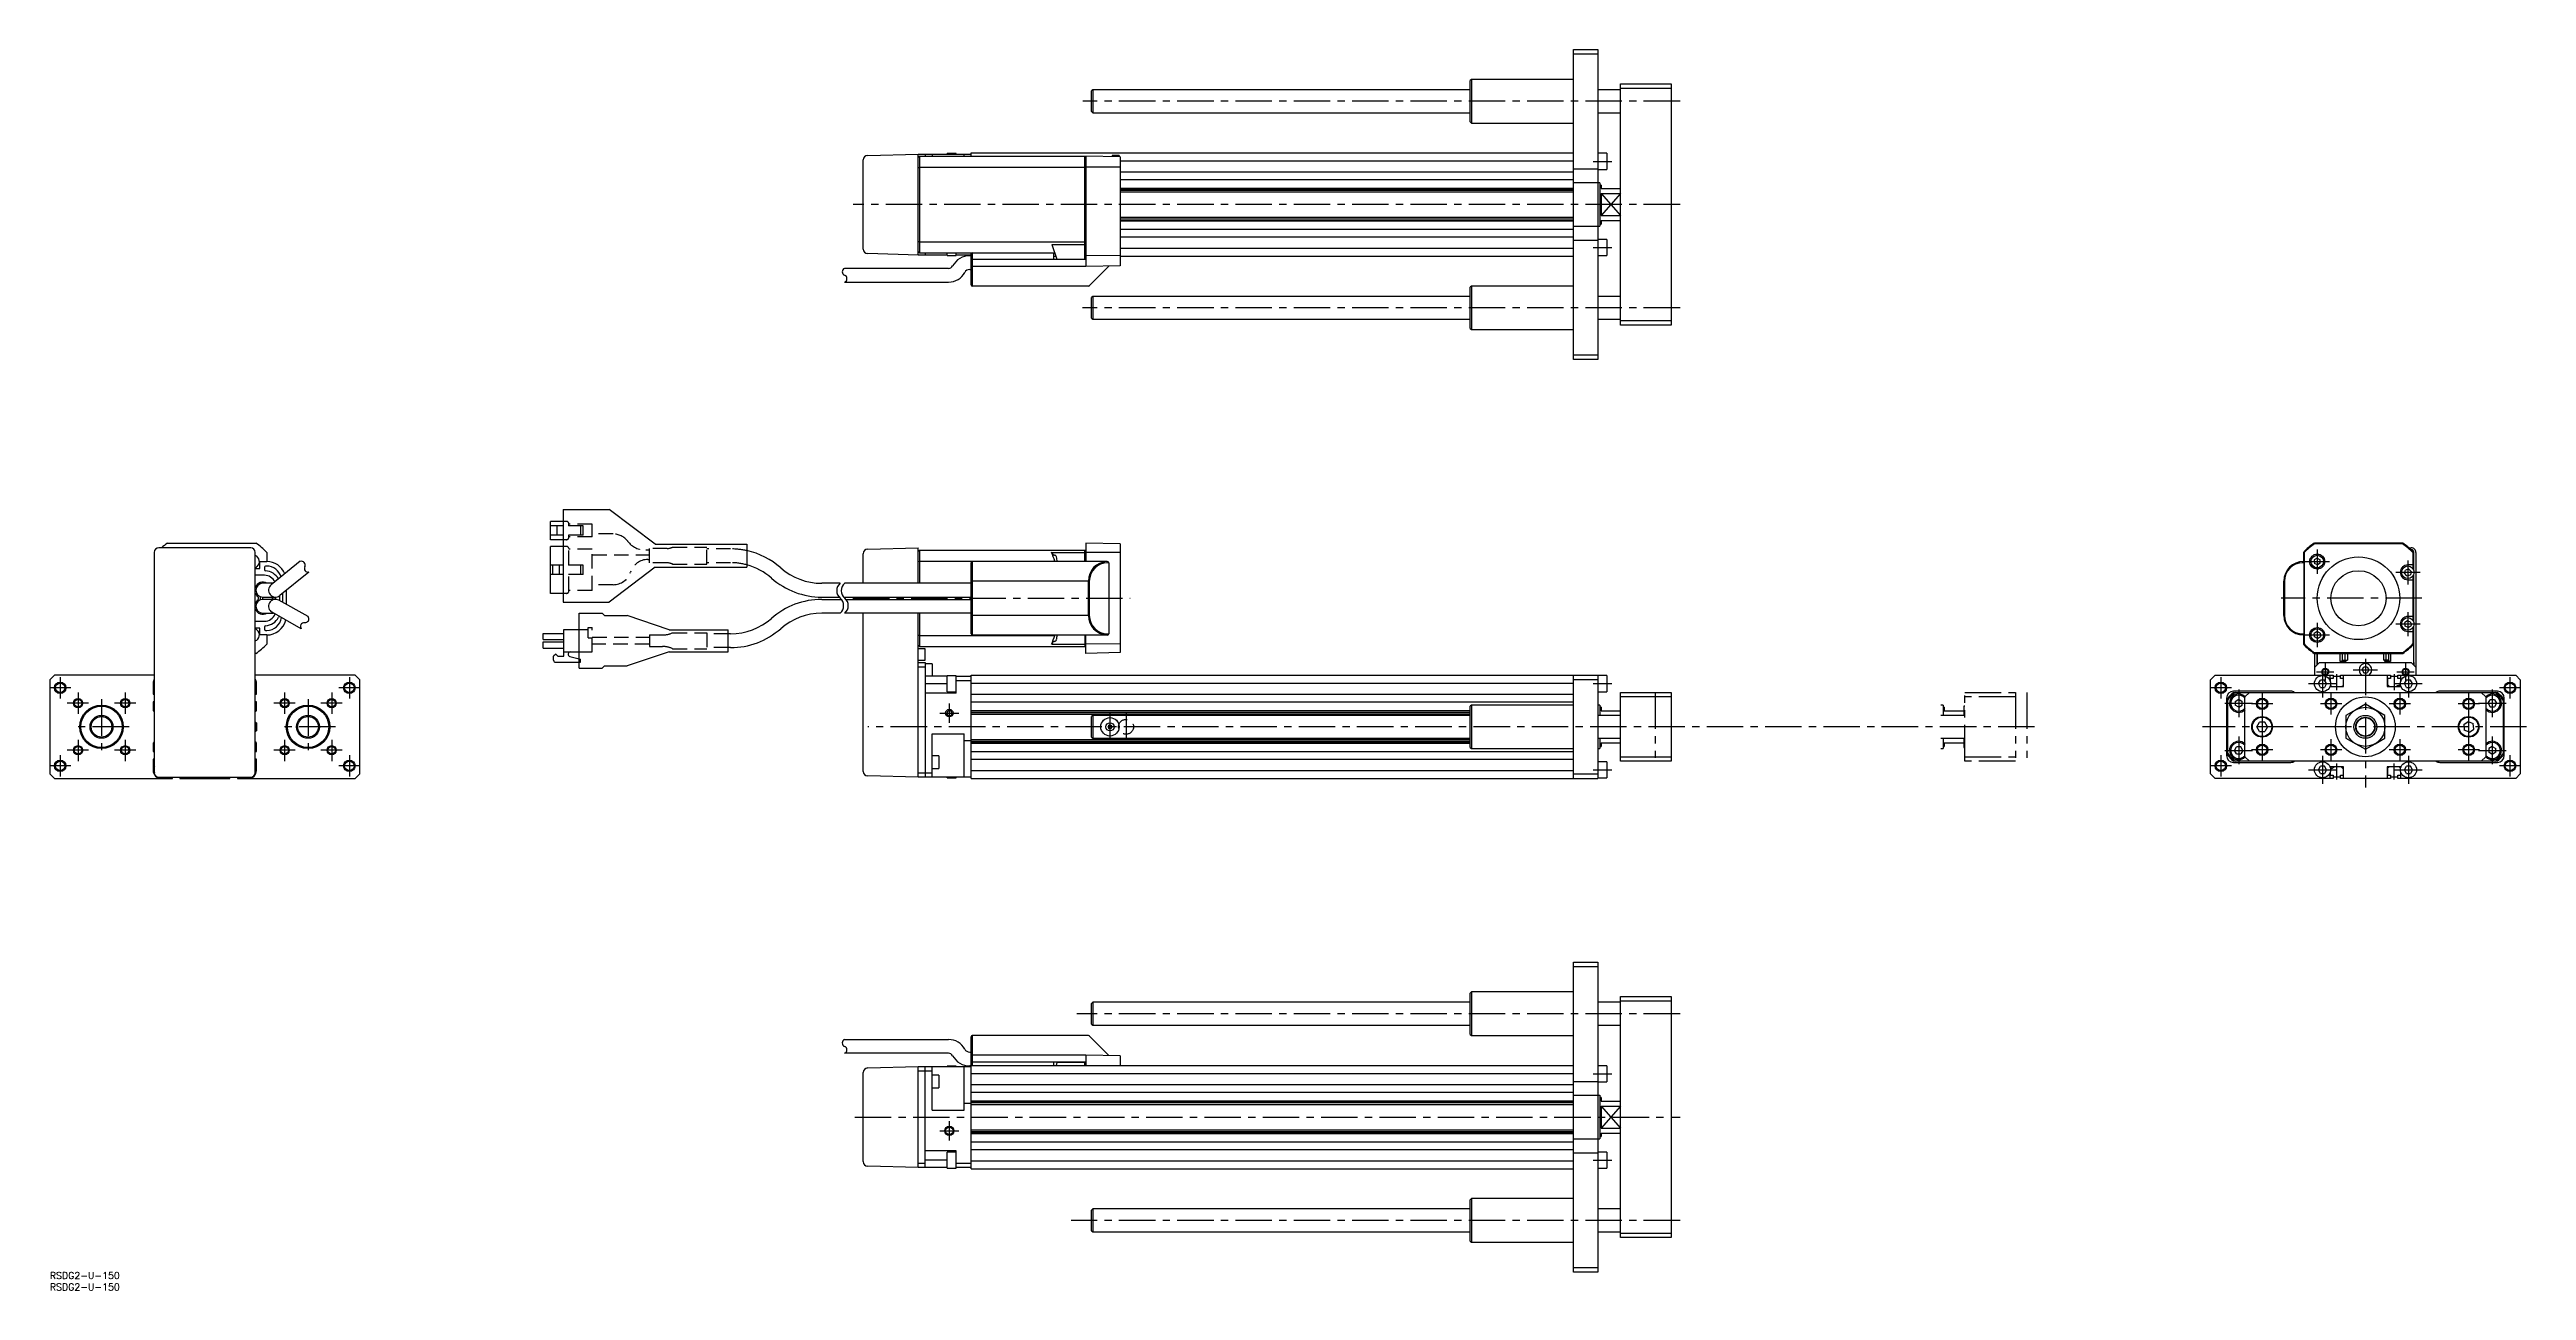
# Model space of a CAD drawing. Extents: x 0 to 1079, y -8 to 533.
import ezdxf

# ---------------------------------------------------------------- set-up
doc = ezdxf.new("R2010")
doc.units = 0
doc.header["$LTSCALE"] = 0.5
for name, pattern in [('CENTER', [50.8, 31.75, -6.35, 6.35, -6.35]), ('DASHED', [19.05, 12.7, -6.35]), ('PHANTOM', [63.5, 31.75, -6.35, 6.35, -6.35, 6.35, -6.35])]:
    doc.linetypes.add(name, pattern=pattern)
for name, color, linetype in [('MSM_CENTER', 1, 'CENTER'), ('MSM_CONTINUOUS', 7, 'CONTINUOUS'), ('MSM_DASHED', 4, 'DASHED'), ('MSM_IMAGINARY', 6, 'PHANTOM'), ('MSM_NARROW', 5, 'CONTINUOUS'), ('MSM_PART_NUMBER', 7, 'CONTINUOUS')]:
    doc.layers.add(name, color=color, linetype=linetype)
doc.styles.get("Standard").update_dxf_attribs({"font": 'txt.shx', "height": 3, "bigfont": 'bigfont.shx'})

msp = doc.modelspace()

# ---------------------------------------------------------------- texts
at = {"layer": 'MSM_PART_NUMBER'}
for p in [(0, -3), (0, -8)]:
    msp.add_text('RSDG2-U-150', height=3, dxfattribs=at).set_placement(p)

# ---------------------------------------------------------------- linework, layer by layer
at = {"layer": 'MSM_CENTER'}
for p, q in [((710.3, 510), (450.1, 510)), ((672.4, 483.8), (680.6, 483.8)), ((710.3, 465), (350, 465)), ((672.4, 446.3), (680.6, 446.3)), ((710.3, 420), (449.9, 420)), ((987.9, 314.8), (987.9, 304.2)), ((982.6, 309.5), (993.2, 309.5)), ((1022.1, 304.8), (1032.7, 304.8)), ((1027.4, 310), (1027.4, 299.5)), ((349.9, 293.5), (470.7, 293.5)), ((1033.5, 293.5), (972.2, 293.5)), ((987.9, 282.8), (987.9, 272.2)), ((1022.1, 282.3), (1032.7, 282.3)), ((1027.4, 287.5), (1027.4, 277)), ((982.6, 277.5), (993.2, 277.5)), ((4.5, 259.1), (4.5, 249.9)), ((130.5, 259.1), (130.5, 249.9)), ((945.9, 259.1), (945.9, 249.9)), ((987.6, 261.5), (995.2, 261.5)), ((990.2, 262.3), (990.2, 250.2)), ((991.4, 265.3), (991.4, 257.7)), ((996.4, 253.5), (996.4, 260.5)), ((1003.6, 262.3), (1014.2, 262.3)), ((1008.9, 267.1), (1008.9, 211)), ((1021.4, 260.5), (1021.4, 253.5)), ((1022.6, 261.5), (1030.2, 261.5)), ((1026.4, 265.3), (1026.4, 257.7)), ((1027.7, 262.3), (1027.7, 250.2)), ((1071.9, 259.1), (1071.9, 249.9)), ((9.1, 254.5), (-0.1, 254.5)), ((12.3, 252.4), (12.3, 243.1)), ((22.5, 249.5), (22.5, 225.5)), ((32.8, 252.4), (32.8, 243.1)), ((102.3, 252.4), (102.3, 243.1)), ((112.5, 249.5), (112.5, 225.5)), ((122.8, 252.4), (122.8, 243.1)), ((135.1, 254.5), (125.9, 254.5)), ((672.4, 256.3), (680.6, 256.3)), ((950.6, 254.5), (941.3, 254.5)), ((953.7, 253.8), (953.7, 241.7)), ((963.9, 252.1), (963.9, 242.9)), ((984.1, 256.3), (996.2, 256.3)), ((993.9, 252.1), (993.9, 242.9)), ((1021.6, 256.3), (1033.7, 256.3)), ((1023.9, 252.1), (1023.9, 242.9)), ((1053.9, 252.1), (1053.9, 242.9)), ((1064.2, 253.8), (1064.2, 241.7)), ((1076.6, 254.5), (1067.3, 254.5)), ((16.9, 247.8), (7.6, 247.8)), ((34.5, 237.5), (10.5, 237.5)), ((37.4, 247.8), (28.1, 247.8)), ((106.9, 247.8), (97.6, 247.8)), ((124.5, 237.5), (100.5, 237.5)), ((127.4, 247.8), (118.1, 247.8)), ((864.8, 237.5), (356.4, 237.5)), ((387.7, 243.5), (396.1, 243.5)), ((391.9, 247.7), (391.9, 239.3)), ((461.9, 243.3), (461.9, 231.7)), ((468.9, 243.3), (468.9, 231.7)), ((1079.1, 237.5), (937.9, 237.5)), ((947.6, 247.8), (959.7, 247.8)), ((968.6, 247.5), (959.3, 247.5)), ((963.9, 244.3), (963.9, 230.7)), ((998.6, 247.5), (989.3, 247.5)), ((1028.6, 247.5), (1019.3, 247.5)), ((1058.6, 247.5), (1049.3, 247.5)), ((1053.9, 244.3), (1053.9, 230.7)), ((1058.2, 247.8), (1070.2, 247.8)), ((16.9, 227.3), (7.6, 227.3)), ((12.3, 231.9), (12.3, 222.6)), ((37.4, 227.3), (28.1, 227.3)), ((32.8, 231.9), (32.8, 222.6)), ((106.9, 227.3), (97.6, 227.3)), ((102.3, 231.9), (102.3, 222.6)), ((127.4, 227.3), (118.1, 227.3)), ((122.8, 231.9), (122.8, 222.6)), ((947.6, 227.2), (959.7, 227.2)), ((953.7, 233.3), (953.7, 221.2)), ((968.6, 227.5), (959.3, 227.5)), ((963.9, 232.1), (963.9, 222.9)), ((998.6, 227.5), (989.3, 227.5)), ((993.9, 232.1), (993.9, 222.9)), ((1028.6, 227.5), (1019.3, 227.5)), ((1023.9, 232.1), (1023.9, 222.9)), ((1058.6, 227.5), (1049.3, 227.5)), ((1053.9, 232.1), (1053.9, 222.9)), ((1058.2, 227.2), (1070.2, 227.2)), ((1064.2, 233.3), (1064.2, 221.2)), ((9.1, 220.5), (-0.1, 220.5)), ((4.5, 225.1), (4.5, 215.9)), ((135.1, 220.5), (125.9, 220.5)), ((130.5, 225.1), (130.5, 215.9)), ((672.4, 218.8), (680.6, 218.8)), ((950.6, 220.5), (941.3, 220.5)), ((945.9, 225.1), (945.9, 215.9)), ((984.1, 218.8), (996.2, 218.8)), ((990.2, 224.8), (990.2, 212.7)), ((996.4, 214.5), (996.4, 221.5)), ((1021.4, 214.5), (1021.4, 221.5)), ((1021.6, 218.8), (1033.7, 218.8)), ((1027.7, 224.8), (1027.7, 212.7)), ((1076.6, 220.5), (1067.3, 220.5)), ((1071.9, 225.1), (1071.9, 215.9)), ((710.3, 112.5), (447.5, 112.5)), ((672.4, 86.3), (680.6, 86.3)), ((350.7, 67.5), (710.3, 67.5)), ((391.9, 65.7), (391.9, 57.3)), ((387.7, 61.5), (396.1, 61.5)), ((672.4, 48.8), (680.6, 48.8)), ((710.3, 22.5), (445, 22.5))]:
    msp.add_line(p, q, dxfattribs=at)
at = {"layer": 'MSM_CONTINUOUS'}
for p, q in [((663.9, 532.5), (674.4, 532.5)), ((663.9, 397.5), (663.9, 532.5)), ((674.4, 530.5), (663.9, 530.5)), ((674.4, 532.5), (674.4, 397.5)), ((619.4, 519.5), (618.9, 519)), ((618.9, 501), (618.9, 519)), ((663.9, 519.5), (619.4, 519.5)), ((619.4, 519.5), (619.4, 500.5)), ((454.4, 515), (453.9, 514.5)), ((453.9, 505.5), (453.9, 514.5)), ((618.9, 515), (454.4, 515)), ((454.4, 515), (454.4, 505)), ((684.4, 515), (674.4, 515)), ((684.4, 517.5), (706.4, 517.5)), ((684.4, 412.5), (684.4, 517.5)), ((706.4, 515.5), (684.4, 515.5)), ((706.4, 517.5), (706.4, 412.5)), ((453.9, 505.5), (454.4, 505)), ((454.4, 505), (618.9, 505)), ((618.9, 501), (619.4, 500.5)), ((619.4, 500.5), (663.9, 500.5)), ((674.4, 505), (684.4, 505)), ((356.4, 486.4), (378.4, 487)), ((378.4, 487), (401.4, 487)), ((378.4, 443), (378.4, 487)), ((378.9, 486), (378.4, 485.5)), ((378.9, 486), (378.9, 444)), ((378.9, 486), (450.9, 486)), ((381.4, 487), (381.4, 486)), ((384.4, 487), (384.4, 486)), ((394.9, 487.2), (390.9, 487.2)), ((390.9, 487), (390.9, 487.2)), ((394.9, 487), (394.9, 487.2)), ((398.4, 486), (398.4, 487)), ((401.4, 487.5), (663.9, 487.5)), ((401.4, 486), (401.4, 487.5)), ((451.4, 485.5), (450.9, 486)), ((450.9, 441.2), (450.9, 486)), ((466.4, 485.7), (451.4, 486)), ((451.4, 486), (451.4, 438)), ((465.9, 486.3), (462.9, 486.3)), ((462.9, 486.3), (462.9, 485.8)), ((465.9, 486.3), (465.9, 485.8)), ((466.4, 485.7), (466.4, 438.3)), ((678.4, 487.3), (674.4, 487.3)), ((678.4, 487.3), (678.4, 480.3)), ((354.4, 445.6), (354.4, 484.4)), ((378.4, 481), (378.9, 481.2)), ((378.9, 481.2), (450.9, 481.2)), ((451.4, 481), (450.9, 481.2)), ((466.4, 481.2), (451.4, 481.3)), ((466.4, 484), (663.9, 484)), ((466.4, 479.2), (663.9, 479.2)), ((466.4, 475.9), (663.9, 475.9)), ((663.9, 480.5), (674.4, 480.5)), ((674.4, 480.5), (674.4, 480.3)), ((674.4, 480.3), (678.4, 480.3)), ((466.4, 472.1), (663.9, 472.1)), ((466.4, 471.9), (663.9, 471.9)), ((466.4, 471.3), (663.9, 471.3)), ((466.4, 470.5), (663.9, 470.5)), ((675.4, 474.5), (663.9, 474.5)), ((675.4, 474.5), (675.4, 455.5)), ((675.9, 473.5), (675.4, 473.5)), ((675.9, 473.5), (675.9, 472)), ((675.9, 472), (684.4, 472)), ((675.9, 469.8), (684.4, 469.8)), ((675.9, 469.8), (675.9, 460.2)), ((466.4, 459.5), (663.9, 459.5)), ((466.4, 458.7), (663.9, 458.7)), ((466.4, 458.1), (663.9, 458.1)), ((466.4, 457.9), (663.9, 457.9)), ((466.4, 454.2), (663.9, 454.2)), ((663.9, 455.5), (675.4, 455.5)), ((675.4, 456.5), (675.9, 456.5)), ((675.9, 460.2), (684.4, 460.2)), ((675.9, 458), (684.4, 458)), ((675.9, 458), (675.9, 456.5)), ((378.4, 443), (356.4, 443.6)), ((378.4, 449), (378.9, 448.8)), ((378.4, 444.5), (378.9, 444)), ((390.9, 443), (378.4, 443)), ((378.9, 448.8), (450.9, 448.8)), ((378.9, 444), (437.8, 444)), ((381.4, 444), (381.4, 443)), ((390.9, 442.8), (390.9, 444)), ((390.9, 442.8), (394.9, 442.8)), ((394.9, 442.8), (394.9, 444)), ((401.4, 443), (394.9, 443)), ((401.4, 442.7), (400.8, 442.7)), ((401.4, 430), (401.4, 444)), ((401.9, 444), (401.9, 429.5)), ((436.5, 447.6), (450.9, 447.6)), ((436.5, 447.6), (438.8, 441.2)), ((437.4, 441), (437.4, 444)), ((437.4, 442.5), (438.4, 442.5)), ((451.4, 449), (450.9, 448.8)), ((451.4, 448), (450.9, 447.6)), ((466.4, 442.8), (451.4, 442.7)), ((466.4, 450.9), (663.9, 450.9)), ((466.4, 446), (663.9, 446)), ((466.4, 442.5), (663.9, 442.5)), ((663.9, 449.5), (674.4, 449.5)), ((678.4, 449.8), (674.4, 449.8)), ((674.4, 442.8), (678.4, 442.8)), ((678.4, 449.8), (678.4, 442.8)), ((391.6, 437.2), (346.3, 437.2)), ((400.8, 436.7), (401.4, 436.7)), ((451.4, 438), (401.4, 438)), ((451.4, 441), (401.9, 441)), ((438.8, 441.2), (450.9, 441.2)), ((449.5, 441.2), (449.5, 441)), ((450.9, 441.2), (451.4, 441.7)), ((466.4, 438.3), (451.4, 438)), ((452.9, 429.6), (461.4, 438.2)), ((346.3, 431.2), (391.6, 431.2)), ((452.6, 429.5), (401.9, 429.5)), ((454.4, 425), (453.9, 424.5)), ((453.9, 415.5), (453.9, 424.5)), ((618.9, 425), (454.4, 425)), ((454.4, 425), (454.4, 415)), ((619.4, 429.5), (618.9, 429)), ((618.9, 411), (618.9, 429)), ((663.9, 429.5), (619.4, 429.5)), ((619.4, 429.5), (619.4, 410.5)), ((684.4, 425), (674.4, 425)), ((453.9, 415.5), (454.4, 415)), ((454.4, 415), (618.9, 415)), ((618.9, 411), (619.4, 410.5)), ((619.4, 410.5), (663.9, 410.5)), ((674.4, 415), (684.4, 415)), ((684.4, 414.5), (706.4, 414.5)), ((706.4, 412.5), (684.4, 412.5)), ((663.9, 399.5), (674.4, 399.5)), ((674.4, 397.5), (663.9, 397.5)), ((218.1, 319), (218.1, 327)), ((223.7, 327), (218.1, 327)), ((223.7, 325), (218.1, 325)), ((221.1, 321), (221.1, 325)), ((223.7, 332.2), (223.7, 291.8)), ((223.7, 332.2), (243.7, 332.2)), ((263.7, 317), (243.7, 332.2)), ((45.5, 313.5), (45.5, 217.5)), ((87.5, 315.5), (47.5, 315.5)), ((51.2, 317.5), (89.8, 317.5)), ((89.5, 217.5), (89.5, 313.5)), ((94.5, 313.5), (94.5, 309.5)), ((223.7, 321), (218.1, 321)), ((223.7, 319), (218.1, 319)), ((218.1, 295.6), (218.1, 316.1)), ((223.7, 316.1), (218.1, 316.1)), ((263.7, 317), (303.7, 317)), ((303.7, 317), (303.7, 307.1)), ((356.4, 314.9), (378.4, 315.5)), ((378.4, 300), (378.4, 315.5)), ((378.4, 314), (378.9, 314.5)), ((378.9, 314.5), (378.9, 300)), ((378.9, 314.5), (450.9, 314.5)), ((436.5, 313.5), (450.9, 313.5)), ((450.9, 309.5), (450.9, 314.5)), ((451.4, 314), (450.9, 314.5)), ((451.4, 313.1), (450.9, 313.5)), ((466.4, 317.2), (451.4, 317.5)), ((451.4, 317.5), (451.4, 309.5)), ((451.4, 314), (451.4, 314)), ((466.4, 313.4), (451.4, 313.5)), ((466.4, 317.2), (466.4, 269.8)), ((982.2, 313.4), (981.9, 313.5)), ((981.9, 313.5), (981.9, 309.5)), ((982.2, 313.4), (982.2, 273.6)), ((986.7, 317.2), (986.7, 317.5)), ((1025.2, 317.5), (986.7, 317.5)), ((1025.1, 317.2), (986.7, 317.2)), ((1025.1, 317.2), (1025.2, 317.5)), ((1027.8, 315.5), (1028.9, 315.5)), ((1029, 314.6), (1028.8, 314.6)), ((1029, 314.6), (1028.9, 314.6)), ((1029, 314.6), (1029, 314.6)), ((1029.7, 313.4), (1029.9, 313.5)), ((1029.7, 308), (1029.7, 313.4)), ((1029.9, 305.9), (1029.9, 313.5)), ((1030, 305.6), (1030, 313.6)), ((1030, 305.7), (1030, 313.6)), ((1030, 313.6), (1030, 313.6)), ((1030.9, 313.5), (1030.9, 260)), ((89.5, 306.5), (91.5, 306.5)), ((93.5, 303.5), (89.5, 303.5)), ((91.5, 306.5), (91.5, 309.5)), ((91.5, 309.5), (94.5, 309.5)), ((93.5, 307), (93.5, 306)), ((94.5, 307.5), (94, 307.5)), ((109.1, 309.6), (96.4, 299.3)), ((112.9, 304.9), (100.2, 294.7)), ((223.7, 307.9), (218.1, 307.9)), ((223.7, 303.9), (218.1, 303.9)), ((219.1, 303.9), (219.1, 307.9)), ((222.1, 303.9), (222.1, 307.9)), ((263.7, 307.1), (243.7, 291.8)), ((263.7, 307.1), (303.7, 307.1)), ((354.4, 300), (354.4, 312.9)), ((378.4, 309.5), (378.9, 309.7)), ((378.9, 309.7), (437.8, 309.7)), ((401.4, 278), (401.4, 309)), ((460.5, 309.5), (401.9, 309.5)), ((401.9, 309.5), (401.9, 277.5)), ((437.8, 309.7), (437.8, 309.5)), ((460.6, 309.5), (460.7, 309.5)), ((461.4, 309), (460.9, 309)), ((461.4, 309), (461.4, 278)), ((982.1, 309), (981.6, 309)), ((981.9, 309.5), (982.1, 309.5)), ((982.1, 309), (982.1, 278)), ((987.9, 311), (986.6, 310.2)), ((986.6, 310.2), (986.7, 308.7)), ((988, 308), (986.7, 308.7)), ((987.9, 311), (989.2, 310.3)), ((987.9, 306.3), (988.5, 306.3)), ((987.9, 306.3), (987.9, 306.3)), ((989.2, 308.8), (988, 308)), ((989.2, 308.8), (989.2, 310.3)), ((1026, 304.4), (1026.4, 305.8)), ((1027, 303.3), (1026, 304.4)), ((1027.8, 306.2), (1026.4, 305.8)), ((1027, 303.3), (1028.5, 303.7)), ((1029.7, 308), (1027.4, 308)), ((1028.9, 305.1), (1027.8, 306.2)), ((1028.9, 305.1), (1028.5, 303.7)), ((1029.7, 306.3), (1029.7, 308)), ((1029.7, 301.5), (1029.7, 303.2)), ((1029.9, 283.4), (1029.9, 303.6)), ((1030, 283.1), (1030, 303.9)), ((1030, 283.2), (1030, 303.8)), ((90.8, 294.1), (90.8, 292.9)), ((91.7, 300.3), (91.7, 299.8)), ((91.7, 294.2), (91.7, 292.8)), ((92.7, 300.5), (92.7, 300)), ((92.7, 294), (92.7, 293)), ((97.2, 300), (92.8, 300)), ((92.8, 294), (98.3, 294)), ((98.3, 293), (92.8, 293)), ((94.8, 293.8), (94.8, 294)), ((98.5, 293.8), (94.8, 293.8)), ((97, 293.3), (97, 293.8)), ((97, 293.3), (98.5, 293.3)), ((98.5, 293), (98.5, 294)), ((112.5, 285.5), (99.8, 292.6)), ((100, 294.5), (100, 292.5)), ((101.5, 291.6), (101.5, 295.7)), ((103, 296.9), (103, 290.8)), ((223.7, 295.6), (218.1, 295.6)), ((223.7, 291.8), (243.7, 291.8)), ((344.3, 300), (336.3, 300)), ((336.3, 294), (343.8, 294)), ((336.3, 293), (344.8, 293)), ((345.8, 294), (401.4, 294)), ((401.4, 300), (346.3, 300)), ((346.8, 293), (401.4, 293)), ((354.4, 293), (354.4, 294)), ((378.4, 293), (378.4, 294)), ((378.9, 294), (378.9, 293)), ((452.9, 301), (401.4, 301)), ((452.6, 286), (452.6, 301)), ((452.9, 301), (452.9, 286)), ((973.4, 286), (973.4, 301)), ((973.6, 301), (973.4, 301)), ((973.6, 301), (973.6, 286)), ((1027.4, 301.5), (1029.7, 301.5)), ((1029.7, 285.5), (1029.7, 301.5)), ((89.5, 283.5), (93.5, 283.5)), ((91.7, 287.2), (91.7, 286.7)), ((92.7, 287), (92.7, 286.5)), ((92.8, 287), (97.5, 287)), ((93.5, 281), (93.5, 280)), ((109.5, 280.2), (96.8, 287.4)), ((230.6, 263), (230.6, 287)), ((230.6, 287), (240.6, 287)), ((241.6, 286), (240.6, 287)), ((241.6, 286), (251.6, 286)), ((269.8, 279.8), (251.6, 286)), ((344.3, 287), (336.3, 287)), ((401.4, 287), (346.3, 287)), ((354.4, 218.1), (354.4, 287)), ((378.4, 215.5), (378.4, 287)), ((378.9, 287), (378.9, 272.5)), ((452.9, 286), (401.4, 286)), ((973.6, 286), (973.4, 286)), ((987.9, 280.7), (988.5, 280.7)), ((987.9, 280.7), (987.9, 280.7)), ((1027.3, 283.7), (1026.1, 282.9)), ((1026.2, 281.4), (1026.1, 282.9)), ((1027.6, 280.8), (1026.2, 281.4)), ((1028.6, 283.1), (1027.3, 283.7)), ((1029.7, 285.5), (1027.4, 285.5)), ((1027.6, 280.8), (1028.8, 281.6)), ((1028.6, 283.1), (1028.8, 281.6)), ((1029.7, 283.8), (1029.7, 285.5)), ((1029.7, 279), (1029.7, 280.7)), ((1029.9, 281.1), (1029.9, 264.5)), ((1030, 264.4), (1030, 281.4)), ((1030, 265.5), (1030, 281.3)), ((91.5, 280.5), (89.5, 280.5)), ((91.5, 277.5), (91.5, 280.5)), ((94.5, 277.5), (91.5, 277.5)), ((94, 279.5), (94.5, 279.5)), ((94.5, 277.5), (94.5, 273.5)), ((215, 278.2), (224, 278.2)), ((215, 275.5), (215, 278.2)), ((215, 275.5), (224, 275.5)), ((215, 274.5), (224, 274.5)), ((215, 271.8), (215, 274.5)), ((215, 271.8), (224, 271.8)), ((224, 268.3), (224, 279.9)), ((224, 279.9), (230.6, 279.9)), ((224, 270.1), (230.6, 270.1)), ((269.8, 270.2), (251.6, 264)), ((269.8, 279.8), (295.6, 279.8)), ((269.8, 270.2), (295.6, 270.2)), ((295.6, 270.2), (295.6, 279.8)), ((296.6, 278), (295.6, 278)), ((296.6, 272), (295.6, 272)), ((378.4, 277.5), (378.9, 277.3)), ((378.9, 272.5), (378.4, 273)), ((381.4, 271.5), (378.4, 271.5)), ((378.9, 277.3), (437.8, 277.3)), ((378.9, 272.5), (450.9, 272.5)), ((381.4, 266.5), (381.4, 271.5)), ((401.9, 277.5), (460.6, 277.5)), ((436.5, 273.5), (450.9, 273.5)), ((437.8, 277.5), (437.8, 277.3)), ((450.9, 277.5), (450.9, 272.5)), ((450.9, 273.5), (451.4, 273.9)), ((450.9, 272.5), (451.4, 273)), ((451.4, 269.5), (451.4, 277.5)), ((466.4, 273.6), (451.4, 273.5)), ((460.7, 277.5), (460.6, 277.5)), ((460.9, 278), (461.4, 278)), ((981.6, 278), (982.1, 278)), ((981.9, 277.5), (981.9, 273.5)), ((982.1, 277.5), (981.9, 277.5)), ((982.2, 273.6), (981.9, 273.5)), ((987.9, 279), (986.6, 278.2)), ((986.7, 276.7), (986.6, 278.2)), ((988, 276), (986.7, 276.7)), ((989.2, 278.3), (987.9, 279)), ((988, 276), (989.3, 276.8)), ((989.2, 278.3), (989.3, 276.8)), ((1027.4, 279), (1029.7, 279)), ((1029.7, 273.6), (1029.7, 279)), ((1029.7, 273.6), (1029.9, 273.5)), ((2, 260), (0, 258)), ((45.5, 260), (2, 260)), ((89.8, 269.5), (89.5, 269.5)), ((133, 260), (89.5, 260)), ((135, 258), (133, 260)), ((220.4, 269.2), (219.5, 268.3)), ((219.5, 266.5), (219.5, 268.3)), ((220.4, 269.2), (221.3, 268.3)), ((220.4, 265.6), (230.6, 265.6)), ((221.3, 268.3), (224, 268.3)), ((226.6, 268.1), (230.6, 267.1)), ((230.6, 263), (240.6, 263)), ((241.6, 264), (240.6, 263)), ((241.6, 264), (251.6, 264)), ((378.4, 266.5), (381.4, 266.5)), ((378.4, 265.5), (381.4, 265.5)), ((381.4, 263.5), (378.4, 263.5)), ((381.4, 265.5), (381.4, 215.5)), ((384.4, 265), (381.4, 265)), ((390.9, 259.5), (381.4, 259.5)), ((384.4, 265), (384.4, 259.5)), ((394.9, 259.7), (390.9, 259.7)), ((390.9, 252.7), (390.9, 259.7)), ((394.9, 252.2), (394.9, 259.7)), ((394.9, 259.5), (401.4, 259.5)), ((401.4, 260), (674.4, 260)), ((401.4, 215), (401.4, 260)), ((466.4, 269.8), (451.4, 269.5)), ((663.9, 215), (663.9, 260)), ((674.4, 260), (674.4, 215)), ((678.4, 259.8), (674.4, 259.8)), ((678.4, 259.8), (678.4, 252.8)), ((943.4, 260), (941.4, 258)), ((943.4, 260), (994.8, 260)), ((986.7, 269.8), (1025.1, 269.8)), ((986.7, 269.8), (986.7, 269.5)), ((986.7, 269.5), (1025.2, 269.5)), ((986.9, 260), (986.9, 269.5)), ((988.9, 265.5), (986.9, 263.5)), ((987.8, 269.5), (987.8, 264.4)), ((987.9, 269.5), (987.9, 265.5)), ((987.9, 264.5), (987.9, 269.5)), ((987.9, 265.5), (987.9, 265.5)), ((987.9, 265.5), (987.9, 264.5)), ((987.9, 265.5), (987.9, 265.5)), ((987.9, 265.5), (987.9, 265.5)), ((988.9, 265.5), (1028.9, 265.5)), ((993.4, 260), (993.4, 257.5)), ((994.8, 260), (994.8, 258.5)), ((994.8, 259.5), (998.1, 259.5)), ((997.9, 266), (997.9, 269.5)), ((1000.4, 266), (997.9, 266)), ((998.1, 258.5), (998.1, 260)), ((998.1, 260), (1019.8, 260)), ((998.9, 266.5), (998.4, 266)), ((998.9, 266.5), (998.9, 269.5)), ((998.9, 266.5), (1001.1, 266.5)), ((999.4, 255), (999.4, 260)), ((999.9, 269.5), (999.9, 266.5)), ((1000.4, 266.5), (1000.4, 266)), ((1001.1, 269.5), (1001.1, 266.5)), ((1007.5, 262.3), (1008.2, 263.5)), ((1007.5, 262.3), (1008.2, 261)), ((1009.7, 263.5), (1008.2, 263.5)), ((1008.2, 261), (1009.7, 261)), ((1009.7, 263.5), (1010.4, 262.3)), ((1010.4, 262.3), (1009.7, 261)), ((1016.8, 269.5), (1016.8, 266.5)), ((1019, 266.5), (1016.8, 266.5)), ((1017.4, 266), (1017.4, 266.5)), ((1019.9, 266), (1017.4, 266)), ((1018, 266.5), (1018, 269.5)), ((1018.4, 260), (1018.4, 255)), ((1019, 269.5), (1019, 266.5)), ((1019, 266.5), (1019.5, 266)), ((1019.8, 260), (1019.8, 258.5)), ((1019.8, 259.5), (1023.1, 259.5)), ((1019.9, 269.5), (1019.9, 266)), ((1023.1, 260), (1074.4, 260)), ((1023.1, 258.5), (1023.1, 260)), ((1024.4, 257.5), (1024.4, 260)), ((1025.1, 269.8), (1025.2, 269.5)), ((1030.9, 263.5), (1028.9, 265.5)), ((1029.9, 265.5), (1030, 265.5)), ((1029.9, 265.5), (1030, 265.5)), ((1030, 265.5), (1030, 264.5)), ((1030, 265.5), (1030, 265.5)), ((1076.4, 258), (1074.4, 260)), ((0, 258), (0, 217)), ((45, 256.5), (45, 251.7)), ((45, 251.7), (45.5, 251.7)), ((45, 248.4), (45, 244.6)), ((45.5, 248.4), (45, 248.4)), ((89.5, 251.7), (90, 251.7)), ((90, 248.4), (89.5, 248.4)), ((90, 251.7), (90, 256.5)), ((90, 244.6), (90, 248.4)), ((135, 217), (135, 258)), ((390.9, 256.2), (381.4, 256.2)), ((394.9, 252.2), (381.4, 252.2)), ((390.9, 252.7), (394.9, 252.7)), ((401.4, 257.5), (394.9, 257.5)), ((401.4, 256.5), (663.9, 256.5)), ((401.4, 251.7), (663.9, 251.7)), ((401.4, 248.4), (663.9, 248.4)), ((674.4, 258), (663.9, 258)), ((674.4, 252.8), (678.4, 252.8)), ((684.4, 252.5), (706.4, 252.5)), ((684.4, 222.5), (684.4, 252.5)), ((706.4, 250.5), (684.4, 250.5)), ((706.4, 252.5), (706.4, 222.5)), ((941.4, 217), (941.4, 258)), ((948.4, 250), (948.4, 225)), ((948.9, 225), (948.9, 250)), ((976.4, 253), (951.4, 253)), ((951.5, 252.5), (1066.4, 252.5)), ((952.1, 248.6), (953.7, 249.5)), ((952.1, 248.6), (952.1, 246.9)), ((953.7, 249.5), (955.2, 248.6)), ((955.2, 246.9), (955.2, 248.6)), ((958.4, 252.5), (956.4, 250.5)), ((956.4, 224.5), (956.4, 250.5)), ((988.4, 256.3), (989.3, 257.8)), ((989.3, 254.7), (988.4, 256.3)), ((991.1, 257.8), (989.3, 257.8)), ((989.3, 254.7), (991.1, 254.7)), ((992, 256.3), (991.1, 257.8)), ((992, 256.3), (991.1, 254.7)), ((994.8, 258.5), (993.5, 258.5)), ((993.5, 258.5), (993.5, 257.3)), ((993.5, 255), (999.4, 255)), ((993.6, 255.5), (994.4, 255)), ((999.3, 258.5), (998.1, 258.5)), ((998.5, 255), (999.3, 255.5)), ((999.3, 255.5), (999.3, 258.5)), ((1018.4, 255), (1024.4, 255)), ((1019.8, 258.5), (1018.5, 258.5)), ((1018.5, 258.5), (1018.5, 255.5)), ((1019.4, 255), (1018.5, 255.9)), ((1018.5, 255.5), (1019.4, 255)), ((1024.3, 258.5), (1023.1, 258.5)), ((1023.5, 255), (1024.3, 255.5)), ((1024.3, 257.3), (1024.3, 258.5)), ((1025.9, 256.3), (1026.8, 257.8)), ((1026.8, 254.7), (1025.9, 256.3)), ((1028.6, 257.8), (1026.8, 257.8)), ((1026.8, 254.7), (1028.6, 254.7)), ((1029.5, 256.3), (1028.6, 257.8)), ((1029.5, 256.3), (1028.6, 254.7)), ((1066.4, 253), (1041.4, 253)), ((1061.4, 250.5), (1059.4, 252.5)), ((1061.4, 250.5), (1061.4, 224.5)), ((1062.4, 247.8), (1063.3, 249.3)), ((1065.1, 249.3), (1063.3, 249.3)), ((1065.1, 249.3), (1066, 247.8)), ((1068.9, 250), (1068.9, 225)), ((1069.4, 225), (1069.4, 250)), ((1076.4, 258), (1076.4, 217)), ((45.1, 244.4), (45.5, 244)), ((89.5, 244), (89.9, 244.4)), ((89.6, 239.3), (89.5, 240.2)), ((90, 239.3), (89.6, 239.3)), ((89.6, 239.3), (89.6, 235.7)), ((90, 239.3), (90, 237.5)), ((90, 237.5), (90, 235.7)), ((390.8, 243.5), (391.4, 244.5)), ((391.3, 242.5), (390.8, 243.5)), ((391.3, 242.5), (392.5, 242.5)), ((392.5, 244.5), (391.4, 244.5)), ((393.1, 243.5), (392.5, 244.5)), ((393.1, 243.5), (392.5, 242.5)), ((401.4, 244.6), (618.9, 244.6)), ((401.4, 244.4), (618.9, 244.4)), ((401.4, 243.8), (618.9, 243.8)), ((401.4, 243), (618.9, 243)), ((454.4, 242.5), (453.9, 242)), ((453.9, 233), (453.9, 242)), ((618.9, 242.5), (454.4, 242.5)), ((454.4, 242.5), (454.4, 232.5)), ((458.4, 242.8), (475.9, 242.8)), ((461.9, 238.4), (461.2, 237.9)), ((461.2, 237.9), (461.2, 237.1)), ((462.7, 237.9), (461.9, 238.4)), ((462.7, 237.1), (462.7, 237.9)), ((619.4, 247), (618.9, 246.5)), ((618.9, 228.5), (618.9, 246.5)), ((663.9, 247), (619.4, 247)), ((619.4, 247), (619.4, 228)), ((675.4, 247), (674.4, 247)), ((684.4, 242.5), (674.4, 242.5)), ((675.4, 247), (675.4, 242.5)), ((675.9, 246), (675.4, 246)), ((675.9, 246), (675.9, 244.5)), ((675.9, 244.5), (684.4, 244.5)), ((953.7, 246), (952.1, 246.9)), ((953.7, 246), (955.2, 246.9)), ((961.6, 237.5), (962.8, 239.5)), ((962.8, 235.5), (961.6, 237.5)), ((965.1, 239.5), (962.8, 239.5)), ((966.3, 237.5), (965.1, 239.5)), ((966.3, 237.5), (965.1, 235.5)), ((1004.7, 244.9), (1000.4, 242.4)), ((1000.4, 242.4), (1000.4, 232.6)), ((1008.9, 247.3), (1004.7, 244.9)), ((1013.2, 244.9), (1008.9, 247.3)), ((1017.4, 242.4), (1013.2, 244.9)), ((1017.4, 232.6), (1017.4, 242.4)), ((1051.8, 238.5), (1053.7, 239.8)), ((1051.8, 238.5), (1052, 236.1)), ((1053.7, 239.8), (1055.8, 238.9)), ((1056.1, 236.5), (1055.8, 238.9)), ((1062.4, 247.8), (1063.3, 246.2)), ((1063.3, 246.2), (1065.1, 246.2)), ((1066, 247.8), (1065.1, 246.2)), ((45, 230.4), (45, 226.7)), ((45, 226.7), (45.5, 226.7)), ((45.5, 231), (45.1, 230.6)), ((89.5, 234.8), (89.6, 235.7)), ((89.9, 230.6), (89.5, 231)), ((89.5, 226.7), (90, 226.7)), ((89.6, 235.7), (90, 235.7)), ((90, 226.7), (90, 230.4)), ((384.4, 234.5), (398.4, 234.5)), ((384.4, 215.5), (384.4, 234.5)), ((398.4, 215.5), (398.4, 234.5)), ((398.4, 231.5), (401.4, 231.5)), ((401.4, 232), (618.9, 232)), ((401.4, 231.2), (618.9, 231.2)), ((401.4, 230.6), (618.9, 230.6)), ((401.4, 230.4), (618.9, 230.4)), ((401.4, 226.7), (663.9, 226.7)), ((453.9, 233), (454.4, 232.5)), ((454.4, 232.5), (618.9, 232.5)), ((475.9, 232.3), (458.4, 232.3)), ((461.2, 237.1), (461.9, 236.6)), ((461.9, 236.6), (462.7, 237.1)), ((618.9, 228.5), (619.4, 228)), ((619.4, 228), (663.9, 228)), ((674.4, 232.5), (684.4, 232.5)), ((674.4, 228), (675.4, 228)), ((675.4, 232.5), (675.4, 228)), ((675.4, 229), (675.9, 229)), ((675.9, 230.5), (684.4, 230.5)), ((675.9, 230.5), (675.9, 229)), ((951.9, 227.2), (952.8, 228.8)), ((952.8, 225.7), (951.9, 227.2)), ((954.6, 228.8), (952.8, 228.8)), ((955.5, 227.2), (954.6, 228.8)), ((955.5, 227.2), (954.6, 225.7)), ((962.8, 235.5), (965.1, 235.5)), ((1000.4, 232.6), (1004.7, 230.1)), ((1004.7, 230.1), (1008.9, 227.7)), ((1008.9, 227.7), (1013.2, 230.1)), ((1013.2, 230.1), (1017.4, 232.6)), ((1054.2, 235.2), (1052, 236.1)), ((1054.2, 235.2), (1056.1, 236.5)), ((1064.2, 229), (1062.7, 228.1)), ((1062.7, 228.1), (1062.7, 226.4)), ((1064.2, 229), (1065.7, 228.1)), ((1065.7, 226.4), (1065.7, 228.1)), ((0, 217), (2, 215)), ((45, 223.4), (45, 218.5)), ((45.5, 223.4), (45, 223.4)), ((90, 223.4), (89.5, 223.4)), ((90, 218.5), (90, 223.4)), ((133, 215), (135, 217)), ((378.4, 215.5), (356.4, 216.1)), ((378.4, 217.5), (384.4, 217.5)), ((387.4, 224.8), (384.4, 224.8)), ((384.4, 219.3), (387.4, 219.3)), ((387.4, 224.8), (387.4, 219.3)), ((401.4, 223.4), (663.9, 223.4)), ((401.4, 218.5), (663.9, 218.5)), ((663.9, 217), (674.4, 217)), ((678.4, 222.3), (674.4, 222.3)), ((678.4, 222.3), (678.4, 215.3)), ((684.4, 224.5), (706.4, 224.5)), ((706.4, 222.5), (684.4, 222.5)), ((941.4, 217), (943.4, 215)), ((951.4, 222), (976.4, 222)), ((1066.4, 222.5), (951.5, 222.5)), ((952.8, 225.7), (954.6, 225.7)), ((956.4, 224.5), (958.4, 222.5)), ((988.4, 218.8), (989.3, 220.3)), ((989.3, 217.2), (988.4, 218.8)), ((991.1, 220.3), (989.3, 220.3)), ((989.3, 217.2), (991.1, 217.2)), ((992, 218.8), (991.1, 220.3)), ((992, 218.8), (991.1, 217.2)), ((993.4, 217.5), (993.4, 215)), ((999.4, 220), (993.5, 220)), ((993.5, 217.7), (993.5, 216.5)), ((993.5, 216.5), (994.8, 216.5)), ((994.4, 220), (993.6, 219.5)), ((994.8, 216.5), (994.8, 215)), ((998.1, 215), (998.1, 216.5)), ((998.1, 216.5), (999.3, 216.5)), ((998.4, 220), (999.3, 219.1)), ((999.3, 219.5), (998.5, 220)), ((999.3, 216.5), (999.3, 219.5)), ((999.4, 215), (999.4, 220)), ((1024.4, 220), (1018.4, 220)), ((1018.4, 220), (1018.4, 215)), ((1019.4, 220), (1018.5, 219.5)), ((1018.5, 219.5), (1018.5, 216.5)), ((1018.5, 216.5), (1019.8, 216.5)), ((1019.8, 216.5), (1019.8, 215)), ((1023.1, 215), (1023.1, 216.5)), ((1023.1, 216.5), (1024.3, 216.5)), ((1024.3, 219.5), (1023.5, 220)), ((1024.3, 216.5), (1024.3, 217.7)), ((1024.4, 215), (1024.4, 217.5)), ((1025.9, 218.8), (1026.8, 220.3)), ((1026.8, 217.2), (1025.9, 218.8)), ((1028.6, 220.3), (1026.8, 220.3)), ((1026.8, 217.2), (1028.6, 217.2)), ((1029.5, 218.8), (1028.6, 220.3)), ((1029.5, 218.8), (1028.6, 217.2)), ((1041.4, 222), (1066.4, 222)), ((1059.4, 222.5), (1061.4, 224.5)), ((1064.2, 225.5), (1062.7, 226.4)), ((1065.7, 226.4), (1064.2, 225.5)), ((1074.4, 215), (1076.4, 217)), ((2, 215), (53.4, 215)), ((47.5, 215.5), (87.5, 215.5)), ((53.4, 215), (53.4, 215.5)), ((56.7, 215.5), (56.7, 215)), ((56.7, 215), (78.4, 215)), ((60.6, 215.1), (61, 215.5)), ((74, 215.5), (74.4, 215.1)), ((78.4, 215), (78.4, 215.5)), ((81.7, 215.5), (81.7, 215)), ((81.7, 215), (133, 215)), ((401.4, 215.5), (378.4, 215.5)), ((390.9, 215.3), (390.9, 215.5)), ((390.9, 215.3), (394.9, 215.3)), ((394.9, 215.3), (394.9, 215.5)), ((401.4, 215), (674.4, 215)), ((674.4, 215.3), (678.4, 215.3)), ((994.8, 215), (943.4, 215)), ((998.1, 215.5), (994.8, 215.5)), ((1019.8, 215), (998.1, 215)), ((1023.1, 215.5), (1019.8, 215.5)), ((1074.4, 215), (1023.1, 215)), ((663.9, 135), (674.4, 135)), ((663.9, 0), (663.9, 135)), ((674.4, 133), (663.9, 133)), ((674.4, 135), (674.4, 0)), ((619.4, 122), (618.9, 121.5)), ((618.9, 103.5), (618.9, 121.5)), ((663.9, 122), (619.4, 122)), ((619.4, 122), (619.4, 103)), ((684.4, 120), (706.4, 120)), ((684.4, 15), (684.4, 120)), ((706.4, 120), (706.4, 15)), ((454.4, 117.5), (453.9, 117)), ((453.9, 108), (453.9, 117)), ((453.9, 108), (454.4, 107.5)), ((618.9, 117.5), (454.4, 117.5)), ((454.4, 117.5), (454.4, 107.5)), ((684.4, 117.5), (674.4, 117.5)), ((706.4, 118), (684.4, 118)), ((346.3, 101.3), (391.6, 101.3)), ((401.4, 45), (401.4, 102.5)), ((401.9, 103), (401.9, 90)), ((452.6, 103), (401.9, 103)), ((452.9, 102.9), (461.4, 94.3)), ((454.4, 107.5), (618.9, 107.5)), ((618.9, 103.5), (619.4, 103)), ((619.4, 103), (663.9, 103)), ((674.4, 107.5), (684.4, 107.5)), ((391.6, 95.3), (346.3, 95.3)), ((354.4, 48.1), (354.4, 86.9)), ((356.4, 88.9), (378.4, 89.5)), ((378.4, 89.5), (401.4, 89.5)), ((378.4, 45.5), (378.4, 89.5)), ((384.4, 87.5), (378.4, 87.5)), ((381.4, 45.5), (381.4, 89.5)), ((384.4, 70.5), (384.4, 89.5)), ((394.9, 89.7), (390.9, 89.7)), ((390.9, 89.5), (390.9, 89.7)), ((394.9, 89.5), (394.9, 89.7)), ((398.4, 70.5), (398.4, 89.5)), ((400.8, 95.8), (401.4, 95.8)), ((401.4, 89.8), (400.8, 89.8)), ((451.4, 94.5), (401.4, 94.5)), ((401.4, 90), (663.9, 90)), ((401.4, 86.5), (663.9, 86.5)), ((451.4, 91.5), (401.9, 91.5)), ((437.4, 90), (437.4, 91.5)), ((438.8, 91.3), (438.4, 90)), ((450.9, 91.3), (438.8, 91.3)), ((449.5, 91.5), (449.5, 91.3)), ((451.4, 90.8), (450.9, 91.3)), ((450.9, 90), (450.9, 91.3)), ((466.4, 94.2), (451.4, 94.5)), ((451.4, 94.5), (451.4, 90)), ((466.4, 94.2), (466.4, 90)), ((678.4, 89.8), (674.4, 89.8)), ((678.4, 89.8), (678.4, 82.8)), ((387.4, 85.8), (384.4, 85.8)), ((384.4, 80.3), (387.4, 80.3)), ((387.4, 85.8), (387.4, 80.3)), ((401.4, 81.7), (663.9, 81.7)), ((401.4, 78.4), (663.9, 78.4)), ((663.9, 83), (674.4, 83)), ((663.9, 77), (675.4, 77)), ((674.4, 82.8), (678.4, 82.8)), ((675.4, 77), (675.4, 58)), ((675.9, 76), (675.4, 76)), ((675.9, 76), (675.9, 74.5)), ((384.4, 70.5), (398.4, 70.5)), ((401.4, 73.5), (398.4, 73.5)), ((401.4, 74.6), (663.9, 74.6)), ((401.4, 74.4), (663.9, 74.4)), ((401.4, 73.8), (663.9, 73.8)), ((401.4, 73), (663.9, 73)), ((675.9, 74.5), (684.4, 74.5)), ((675.9, 72.3), (684.4, 72.3)), ((675.9, 72.3), (675.9, 62.7)), ((401.4, 62), (663.9, 62)), ((401.4, 61.2), (663.9, 61.2)), ((401.4, 60.6), (663.9, 60.6)), ((401.4, 60.4), (663.9, 60.4)), ((401.4, 56.7), (663.9, 56.7)), ((663.9, 58), (675.4, 58)), ((675.4, 59), (675.9, 59)), ((675.9, 62.7), (684.4, 62.7)), ((675.9, 60.5), (684.4, 60.5)), ((675.9, 60.5), (675.9, 59)), ((378.4, 45.5), (356.4, 46.1)), ((378.4, 47.5), (381.4, 47.5)), ((390.9, 45.5), (378.4, 45.5)), ((394.9, 52.8), (381.4, 52.8)), ((390.9, 48.8), (381.4, 48.8)), ((394.9, 52.3), (390.9, 52.3)), ((390.9, 45.3), (390.9, 52.3)), ((390.9, 45.3), (394.9, 45.3)), ((394.9, 45.3), (394.9, 52.8)), ((394.9, 47.5), (401.4, 47.5)), ((401.4, 45.5), (394.9, 45.5)), ((401.4, 53.4), (663.9, 53.4)), ((401.4, 48.5), (663.9, 48.5)), ((401.4, 45), (663.9, 45)), ((663.9, 52), (674.4, 52)), ((678.4, 52.3), (674.4, 52.3)), ((674.4, 45.3), (678.4, 45.3)), ((678.4, 52.3), (678.4, 45.3)), ((454.4, 27.5), (453.9, 27)), ((453.9, 18), (453.9, 27)), ((618.9, 27.5), (454.4, 27.5)), ((454.4, 27.5), (454.4, 17.5)), ((619.4, 32), (618.9, 31.5)), ((618.9, 13.5), (618.9, 31.5)), ((663.9, 32), (619.4, 32)), ((619.4, 32), (619.4, 13)), ((684.4, 27.5), (674.4, 27.5)), ((453.9, 18), (454.4, 17.5)), ((454.4, 17.5), (618.9, 17.5)), ((618.9, 13.5), (619.4, 13)), ((619.4, 13), (663.9, 13)), ((674.4, 17.5), (684.4, 17.5)), ((684.4, 17), (706.4, 17)), ((706.4, 15), (684.4, 15)), ((663.9, 2), (674.4, 2)), ((674.4, 0), (663.9, 0))]:
    msp.add_line(p, q, dxfattribs=at)
for centre, radius in [((987.9, 309.5), 3.25), ((987.9, 309.5), 2.75), ((1005.9, 293.5), 18), ((1005.9, 293.5), 12), ((1027.4, 304.8), 2.75), ((987.9, 277.5), 3.25), ((1027.4, 282.3), 2.75), ((987.9, 277.5), 2.75), ((990.2, 256.3), 3.5), ((991.4, 261.5), 1.23), ((1027.7, 256.3), 3.5), ((1026.4, 261.5), 1.23), ((4.5, 254.5), 2.07), ((12.3, 247.8), 1.62), ((32.8, 247.8), 1.62), ((102.3, 247.8), 1.62), ((122.8, 247.8), 1.62), ((130.5, 254.5), 2.07), ((945.9, 254.5), 2.07), ((963.9, 247.5), 2.07), ((993.9, 247.5), 2.07), ((1008.9, 237.5), 13), ((1023.9, 247.5), 2.07), ((1053.9, 247.5), 2.07), ((1071.9, 254.5), 2.07), ((22.5, 237.5), 9.5), ((22.5, 237.5), 9), ((22.5, 237.5), 5), ((22.5, 237.5), 4.5), ((112.5, 237.5), 9.5), ((112.5, 237.5), 9), ((112.5, 237.5), 5), ((112.5, 237.5), 4.5), ((391.9, 243.5), 1.62), ((461.9, 237.5), 4), ((461.9, 237.5), 1.8), ((461.9, 237.5), 0.75), ((963.9, 237.5), 4.5), ((963.9, 237.5), 4.25), ((1008.9, 237.5), 8.5), ((1008.9, 237.5), 5), ((1008.9, 237.5), 4), ((1053.9, 237.5), 4.5), ((1053.9, 237.5), 4.25), ((12.3, 227.3), 1.62), ((32.8, 227.3), 1.62), ((102.3, 227.3), 1.62), ((122.8, 227.3), 1.62), ((963.9, 227.5), 2.07), ((993.9, 227.5), 2.07), ((1023.9, 227.5), 2.07), ((1053.9, 227.5), 2.07), ((4.5, 220.5), 2.07), ((130.5, 220.5), 2.07), ((945.9, 220.5), 2.07), ((990.2, 218.8), 3.5), ((1027.7, 218.8), 3.5), ((1071.9, 220.5), 2.07), ((391.9, 61.5), 1.62)]:
    msp.add_circle(centre, radius, dxfattribs=at)
for centre, radius, start, end in [((356.4, 484.4), 2, 91.5, 180), ((356.4, 445.6), 2, 180, 268.5), ((400.8, 434.2), 8.5, 90, 151.5631), ((401.9, 443.5), 0.5, 90, 180), ((391.6, 439.2), 2, 270, 331.5631), ((391.6, 439.2), 8, 270, 331.5631), ((400.8, 434.2), 2.5, 90, 151.5631), ((401.9, 440.5), 0.5, 90, 180), ((401.9, 430), 0.5, 180, 270), ((452.6, 430), 0.5, 270, 315), ((47.5, 313.5), 2, 90, 180), ((67.5, 293.5), 29, 124.1484, 130.6572), ((87.5, 313.5), 2, 0, 90), ((73.5, 293.5), 29, 43.6028, 55.8516), ((296.6, 282), 33, 48.5904, 77.607), ((356.4, 312.9), 2, 91.5, 180), ((406, 300.9), 33, 15.4091, 22.4759), ((439.1, 314.5), 2.82, 200.731, 223.6033), ((1002.9, 293.5), 29, 124.1484, 136.3972), ((1002.9, 293.5), 28.7, 124.3084, 136.1888), ((1008.9, 293.5), 28.7, 43.8112, 55.6916), ((1008.9, 293.5), 29, 43.6028, 55.8516), ((1028.9, 313.5), 2, 359.9919, 90.0081), ((1029, 313.6), 1, 359.9992, 90.0007), ((1029, 313.6), 1, 359.9992, 90.0007), ((88.5, 309.5), 2.8, 309.8683, 69.0752), ((93.5, 303.5), 5, 129.8683, 143.3211), ((94, 307), 0.5, 90, 180), ((94, 306), 0.5, 180, 266.1774), ((93.5, 298.5), 5, 25.1834, 90), ((93.5, 298.5), 7, 29.1158, 86.1774), ((94.5, 301), 8.5, 21.6956, 90), ((94.5, 301), 6.5, 16.1844, 90), ((296.6, 282), 27, 48.5904, 74.7929), ((336.3, 327), 33, 228.5904, 270), ((336.3, 327), 27, 228.5904, 270), ((401.9, 309), 0.5, 90, 180), ((437.7, 313.1), 0.832, 222.0948, 274.3285), ((437.8, 311.8), 0.481, 39.3511, 93.7846), ((436.9, 311), 1.77, 18.8255, 41.3872), ((432.9, 309.6), 5.96, 358.9504, 18.7433), ((460.8, 301.2), 8.26, 91.8382, 181.682), ((460.9, 301), 8, 90, 180), ((460.8, 308.9), 0.641, 12.0679, 98.3515), ((981.9, 301), 8.5, 90, 180), ((981.6, 301), 8, 90, 180), ((982, 309.1), 0.446, 101.4208, 188.0499), ((977.1, 309.1), 4.99, 358.5642, 4.3144), ((1027.4, 304.8), 3.25, 90, 270), ((92.8, 297), 3.5, 58.9973, 160.5371), ((92.8, 297), 3.5, 199.4629, 235.1501), ((92.8, 290), 3.5, 124.8499, 160.5371), ((92.8, 297), 3, 90, 270), ((92.8, 290), 3, 90, 270), ((98.3, 297), 3, 128.7886, 308.7886), ((98.3, 290), 3, 60.5642, 240.5642), ((336.3, 260), 33, 90, 131.4096), ((92.8, 290), 3.5, 199.4629, 301.0027), ((93.5, 288.5), 5, 270, 338.2108), ((94, 281), 0.5, 93.8226, 180), ((93.5, 288.5), 7, 273.8226, 332.1819), ((94.5, 286), 6.5, 270, 351.7696), ((94.5, 286), 8.5, 270, 346.6218), ((100.1, 285), 0.5, 85.4469, 152.1819), ((296.6, 305), 27, 270, 311.4096), ((336.3, 260), 27, 90, 131.4096), ((460.8, 285.8), 8.26, 178.318, 268.1618), ((460.9, 286), 8, 180, 270), ((981.9, 286), 8.5, 180, 270), ((981.6, 286), 8, 180, 270), ((1027.4, 282.3), 3.25, 90, 270), ((93.5, 283.5), 5, 216.6789, 230.1317), ((88.5, 277.5), 2.8, 290.9248, 50.1317), ((73.5, 293.5), 29, 304.1484, 316.3972), ((94, 280), 0.5, 180, 270), ((226.8, 269.1), 1.01, 90, 255.6186), ((296.6, 305), 33, 270, 311.4096), ((401.9, 278), 0.5, 180, 270), ((406, 286.1), 33, 337.5241, 344.5909), ((439.1, 272.5), 2.82, 136.3967, 159.269), ((437.7, 273.9), 0.832, 85.6715, 137.9052), ((437.8, 275.2), 0.481, 266.2154, 320.6489), ((436.9, 276), 1.77, 318.6128, 341.1745), ((432.9, 277.4), 5.96, 341.2567, 1.0496), ((460.8, 278.1), 0.641, 261.6485, 347.9321), ((982, 277.9), 0.446, 171.9506, 258.5779), ((1002.9, 293.5), 29, 223.6028, 235.8516), ((977.1, 277.9), 4.99, 355.6856, 1.4358), ((1002.9, 293.5), 28.7, 223.8112, 235.6916), ((1008.9, 293.5), 28.7, 304.3084, 316.1888), ((1008.9, 293.5), 29, 304.1484, 316.3972), ((220.4, 266.5), 0.9, 180, 270), ((1008.9, 262.3), 2.75, 305.0968, 234.9032), ((48.5, 256.5), 3.5, 148.9973, 180), ((86.5, 256.5), 3.5, 0, 31.0027), ((86.2, 256.2), 3.5, 338.7339, 21.2661), ((951.4, 250), 3, 90, 180), ((963.9, 237.5), 19, 127.8636, 142.1364), ((963.9, 237.5), 19.5, 129.7151, 140.2849), ((953.7, 247.8), 4, 44.9382, 313.4927), ((953.7, 247.8), 3.5, 38.1325, 321.8676), ((976.4, 250), 3, 56.4427, 90), ((1024.4, 253), 2.75, 94.4402, 133.3418), ((1041.4, 250), 3, 90, 123.5573), ((1064.2, 247.8), 4, 226.5073, 135.0618), ((1064.2, 247.8), 3.5, 218.1325, 141.8676), ((1053.9, 237.5), 19, 37.8636, 52.1364), ((1066.4, 250), 3, 0, 90), ((1053.9, 237.5), 19.5, 39.7151, 50.2849), ((45.2, 244.6), 0.2, 180, 225), ((89.8, 244.6), 0.2, 315, 0), ((458.4, 239.8), 3, 90, 113.5565), ((475.9, 239.8), 3, 66.4435, 90), ((45.2, 230.4), 0.2, 135, 180), ((89.8, 230.4), 0.2, 0, 45), ((458.4, 235.3), 3, 246.4435, 270), ((475.9, 235.3), 3, 270, 293.5565), ((953.7, 227.2), 4, 46.5073, 315.0618), ((953.7, 227.2), 3.5, 38.1325, 321.8676), ((1064.2, 227.2), 4, 224.9382, 133.4927), ((1064.2, 227.2), 3.5, 218.1324, 141.8675), ((48.5, 218.5), 3.5, 180, 270), ((48.8, 218.8), 3.5, 158.7339, 201.2668), ((47.5, 217.5), 2, 180, 270), ((86.5, 218.5), 3.5, 270, 0), ((87.5, 217.5), 2, 270, 0), ((356.4, 218.1), 2, 180, 268.5), ((951.4, 225), 3, 180, 270), ((963.9, 237.5), 19, 217.8636, 232.1364), ((963.9, 237.5), 19.5, 219.7151, 230.2849), ((976.4, 225), 3, 270, 303.5573), ((993.4, 222), 2.75, 274.4402, 313.3418), ((1041.4, 225), 3, 236.4427, 270), ((1053.9, 237.5), 19, 307.8636, 322.1364), ((1053.9, 237.5), 19.5, 309.7151, 320.2849), ((1066.4, 225), 3, 270, 0), ((48.8, 218.8), 3.5, 248.7332, 291.2661), ((60.4, 215.2), 0.2, 270, 315), ((74.6, 215.2), 0.2, 225, 270), ((391.6, 93.3), 8, 28.4369, 90), ((401.9, 102.5), 0.5, 90, 180), ((452.6, 102.5), 0.5, 45, 90), ((356.4, 86.9), 2, 91.5, 180), ((391.6, 93.3), 2, 28.4369, 90), ((400.8, 98.3), 8.5, 208.4369, 270), ((400.8, 98.3), 2.5, 208.4369, 270), ((401.9, 92), 0.5, 180, 270), ((356.4, 48.1), 2, 180, 268.5)]:
    msp.add_arc(centre, radius, start, end, dxfattribs=at)
at = {"layer": 'MSM_DASHED'}
for p, q in [((225.1, 327), (223.7, 327)), ((232.3, 325), (223.7, 325)), ((226.1, 325), (226.1, 326)), ((236.3, 325.7), (226.1, 325.7)), ((231.3, 321), (231.3, 325)), ((232.3, 321), (232.3, 325)), ((236.3, 320.2), (236.3, 325.7)), ((232.3, 321), (223.7, 321)), ((225.1, 319), (223.7, 319)), ((225.1, 316.1), (223.7, 316.1)), ((226.1, 320), (226.1, 321)), ((236.3, 320.2), (226.1, 320.2)), ((226.1, 307.9), (226.1, 315.1)), ((236.3, 314.9), (226.1, 314.9)), ((245.4, 321.5), (236.3, 321.5)), ((236.3, 296.9), (236.3, 314.9)), ((261.3, 314.4), (259.7, 314.4)), ((261.3, 308.9), (261.3, 315.1)), ((269, 315.1), (261.3, 315.1)), ((271.3, 315.8), (286.3, 315.8)), ((286.3, 308.3), (286.3, 315.8)), ((296.6, 315), (286.3, 315)), ((232.3, 307.9), (223.7, 307.9)), ((232.3, 303.9), (223.7, 303.9)), ((226.1, 296.6), (226.1, 303.9)), ((231.3, 303.9), (231.3, 307.9)), ((232.3, 303.9), (232.3, 307.9)), ((236.3, 312.4), (261.3, 312.4)), ((260.6, 310.4), (261.3, 310.4)), ((269, 308.9), (261.3, 308.9)), ((271.3, 308.3), (286.3, 308.3)), ((296.6, 309), (286.3, 309)), ((225.1, 295.6), (223.7, 295.6)), ((236.3, 296.9), (226.1, 296.9)), ((245.4, 299.4), (236.3, 299.4)), ((234.5, 276.3), (234.5, 280.8)), ((234.5, 280.8), (236.3, 280.8)), ((236.3, 270.1), (236.3, 280.8)), ((230.6, 279.9), (234.5, 279.9)), ((230.6, 270.1), (236.3, 270.1)), ((234.5, 276.3), (236.3, 276.3)), ((236.3, 276.5), (261.3, 276.5)), ((261.3, 273.5), (236.3, 273.5)), ((261.3, 277.5), (267, 277.5)), ((261.3, 277.5), (261.3, 272.5)), ((261.3, 272.5), (267, 272.5)), ((271.3, 278.5), (286.3, 278.5)), ((271.3, 271.5), (286.3, 271.5)), ((286.3, 278.5), (286.3, 271.5)), ((295.6, 278), (286.3, 278)), ((295.6, 272), (286.3, 272)), ((230.6, 267.1), (231.2, 267)), ((230.6, 265.6), (231.2, 265.6)), ((231.2, 265.6), (231.2, 267))]:
    msp.add_line(p, q, dxfattribs=at)
msp.add_circle((468.9, 237.5), 3.25, dxfattribs=at)
for centre, radius, start, end in [((225.1, 326), 1, 360, 90), ((225.1, 320), 1, 270, 0), ((225.1, 315.1), 1, 0, 90), ((245.4, 313.5), 8, 37.2688, 90), ((259.7, 324.4), 10, 217.2688, 270), ((269, 320.2), 5, 270, 298.3576), ((296.6, 282), 33, 77.607, 90), ((245.4, 307.4), 8, 270, 341.79), ((260.6, 302.4), 8, 90, 161.79), ((269, 303.9), 5, 61.6424, 90), ((296.6, 282), 27, 74.7929, 90), ((225.1, 296.6), 1, 270, 0), ((267, 287.5), 10, 270, 295.8419), ((267, 262.5), 10, 64.1581, 90)]:
    msp.add_arc(centre, radius, start, end, dxfattribs=at)
at = {"layer": 'MSM_IMAGINARY'}
for p, q in [((699.4, 252.5), (699.4, 222.5)), ((834.4, 252.5), (856.4, 252.5)), ((834.4, 222.5), (834.4, 252.5)), ((856.4, 250.5), (834.4, 250.5)), ((856.4, 252.5), (856.4, 222.5)), ((861.4, 252.5), (861.4, 222.5)), ((824.9, 247), (823.9, 247)), ((834.4, 242.5), (823.9, 242.5)), ((824.9, 247), (824.9, 242.5)), ((825.4, 246), (824.9, 246)), ((825.4, 246), (825.4, 244.5)), ((825.4, 244.5), (833.9, 244.5)), ((834.4, 246.5), (833.9, 246.5)), ((833.9, 246.5), (833.9, 242.5)), ((823.9, 232.5), (834.4, 232.5)), ((823.9, 228), (824.9, 228)), ((824.9, 232.5), (824.9, 228)), ((824.9, 229), (825.4, 229)), ((825.4, 230.5), (833.9, 230.5)), ((825.4, 230.5), (825.4, 229)), ((833.9, 232.5), (833.9, 228.5)), ((833.9, 228.5), (834.4, 228.5)), ((834.4, 224.5), (856.4, 224.5)), ((856.4, 222.5), (834.4, 222.5))]:
    msp.add_line(p, q, dxfattribs=at)
at = {"layer": 'MSM_NARROW'}
for p, q in [((675.9, 469.8), (684.4, 460.2)), ((684.4, 469.8), (675.9, 460.2)), ((675.9, 72.3), (684.4, 62.7)), ((684.4, 72.3), (675.9, 62.7))]:
    msp.add_line(p, q, dxfattribs=at)
for centre, radius in [((991.4, 261.5), 1.5), ((1026.4, 261.5), 1.5), ((4.5, 254.5), 2.5), ((12.3, 247.8), 2), ((32.8, 247.8), 2), ((102.3, 247.8), 2), ((122.8, 247.8), 2), ((130.5, 254.5), 2.5), ((945.9, 254.5), 2.5), ((963.9, 247.5), 2.5), ((993.9, 247.5), 2.5), ((1023.9, 247.5), 2.5), ((1053.9, 247.5), 2.5), ((1071.9, 254.5), 2.5), ((1008.9, 237.5), 4.19), ((12.3, 227.3), 2), ((32.8, 227.3), 2), ((102.3, 227.3), 2), ((122.8, 227.3), 2), ((963.9, 227.5), 2.5), ((993.9, 227.5), 2.5), ((1023.9, 227.5), 2.5), ((1053.9, 227.5), 2.5), ((4.5, 220.5), 2.5), ((130.5, 220.5), 2.5), ((945.9, 220.5), 2.5), ((1071.9, 220.5), 2.5), ((391.9, 61.5), 2)]:
    msp.add_circle(centre, radius, dxfattribs=at)
for centre, radius, start, end in [((346.9, 435.7), 1.62, 112.3651, 247.6349), ((345.7, 432.7), 1.62, 292.3651, 67.6349), ((109.6, 308), 1.63, 331.5671, 106.6512), ((112.5, 306.5), 1.62, 151.5671, 286.3274), ((347.1, 296.8), 4.27, 130.4497, 229.5503), ((341.6, 290.3), 4.27, 310.4497, 49.5503), ((349.1, 296.8), 4.27, 130.4497, 229.5503), ((343.6, 290.3), 4.27, 310.4497, 49.5503), ((110.8, 281.2), 1.63, 83.3829, 218.1465), ((111.2, 284.5), 1.63, 263.3829, 38.1432), ((346.9, 99.8), 1.62, 112.3651, 247.6349), ((345.7, 96.8), 1.62, 292.3651, 67.6349)]:
    msp.add_arc(centre, radius, start, end, dxfattribs=at)

msp.set_redraw_order([(e.dxf.handle, doc.entitydb.next_handle()) for e in msp.query("TEXT MTEXT ATTDEF DIMENSION ARC_DIMENSION")])  # texts and dimensions are drawn at this point

doc.saveas('drawing.dxf')
